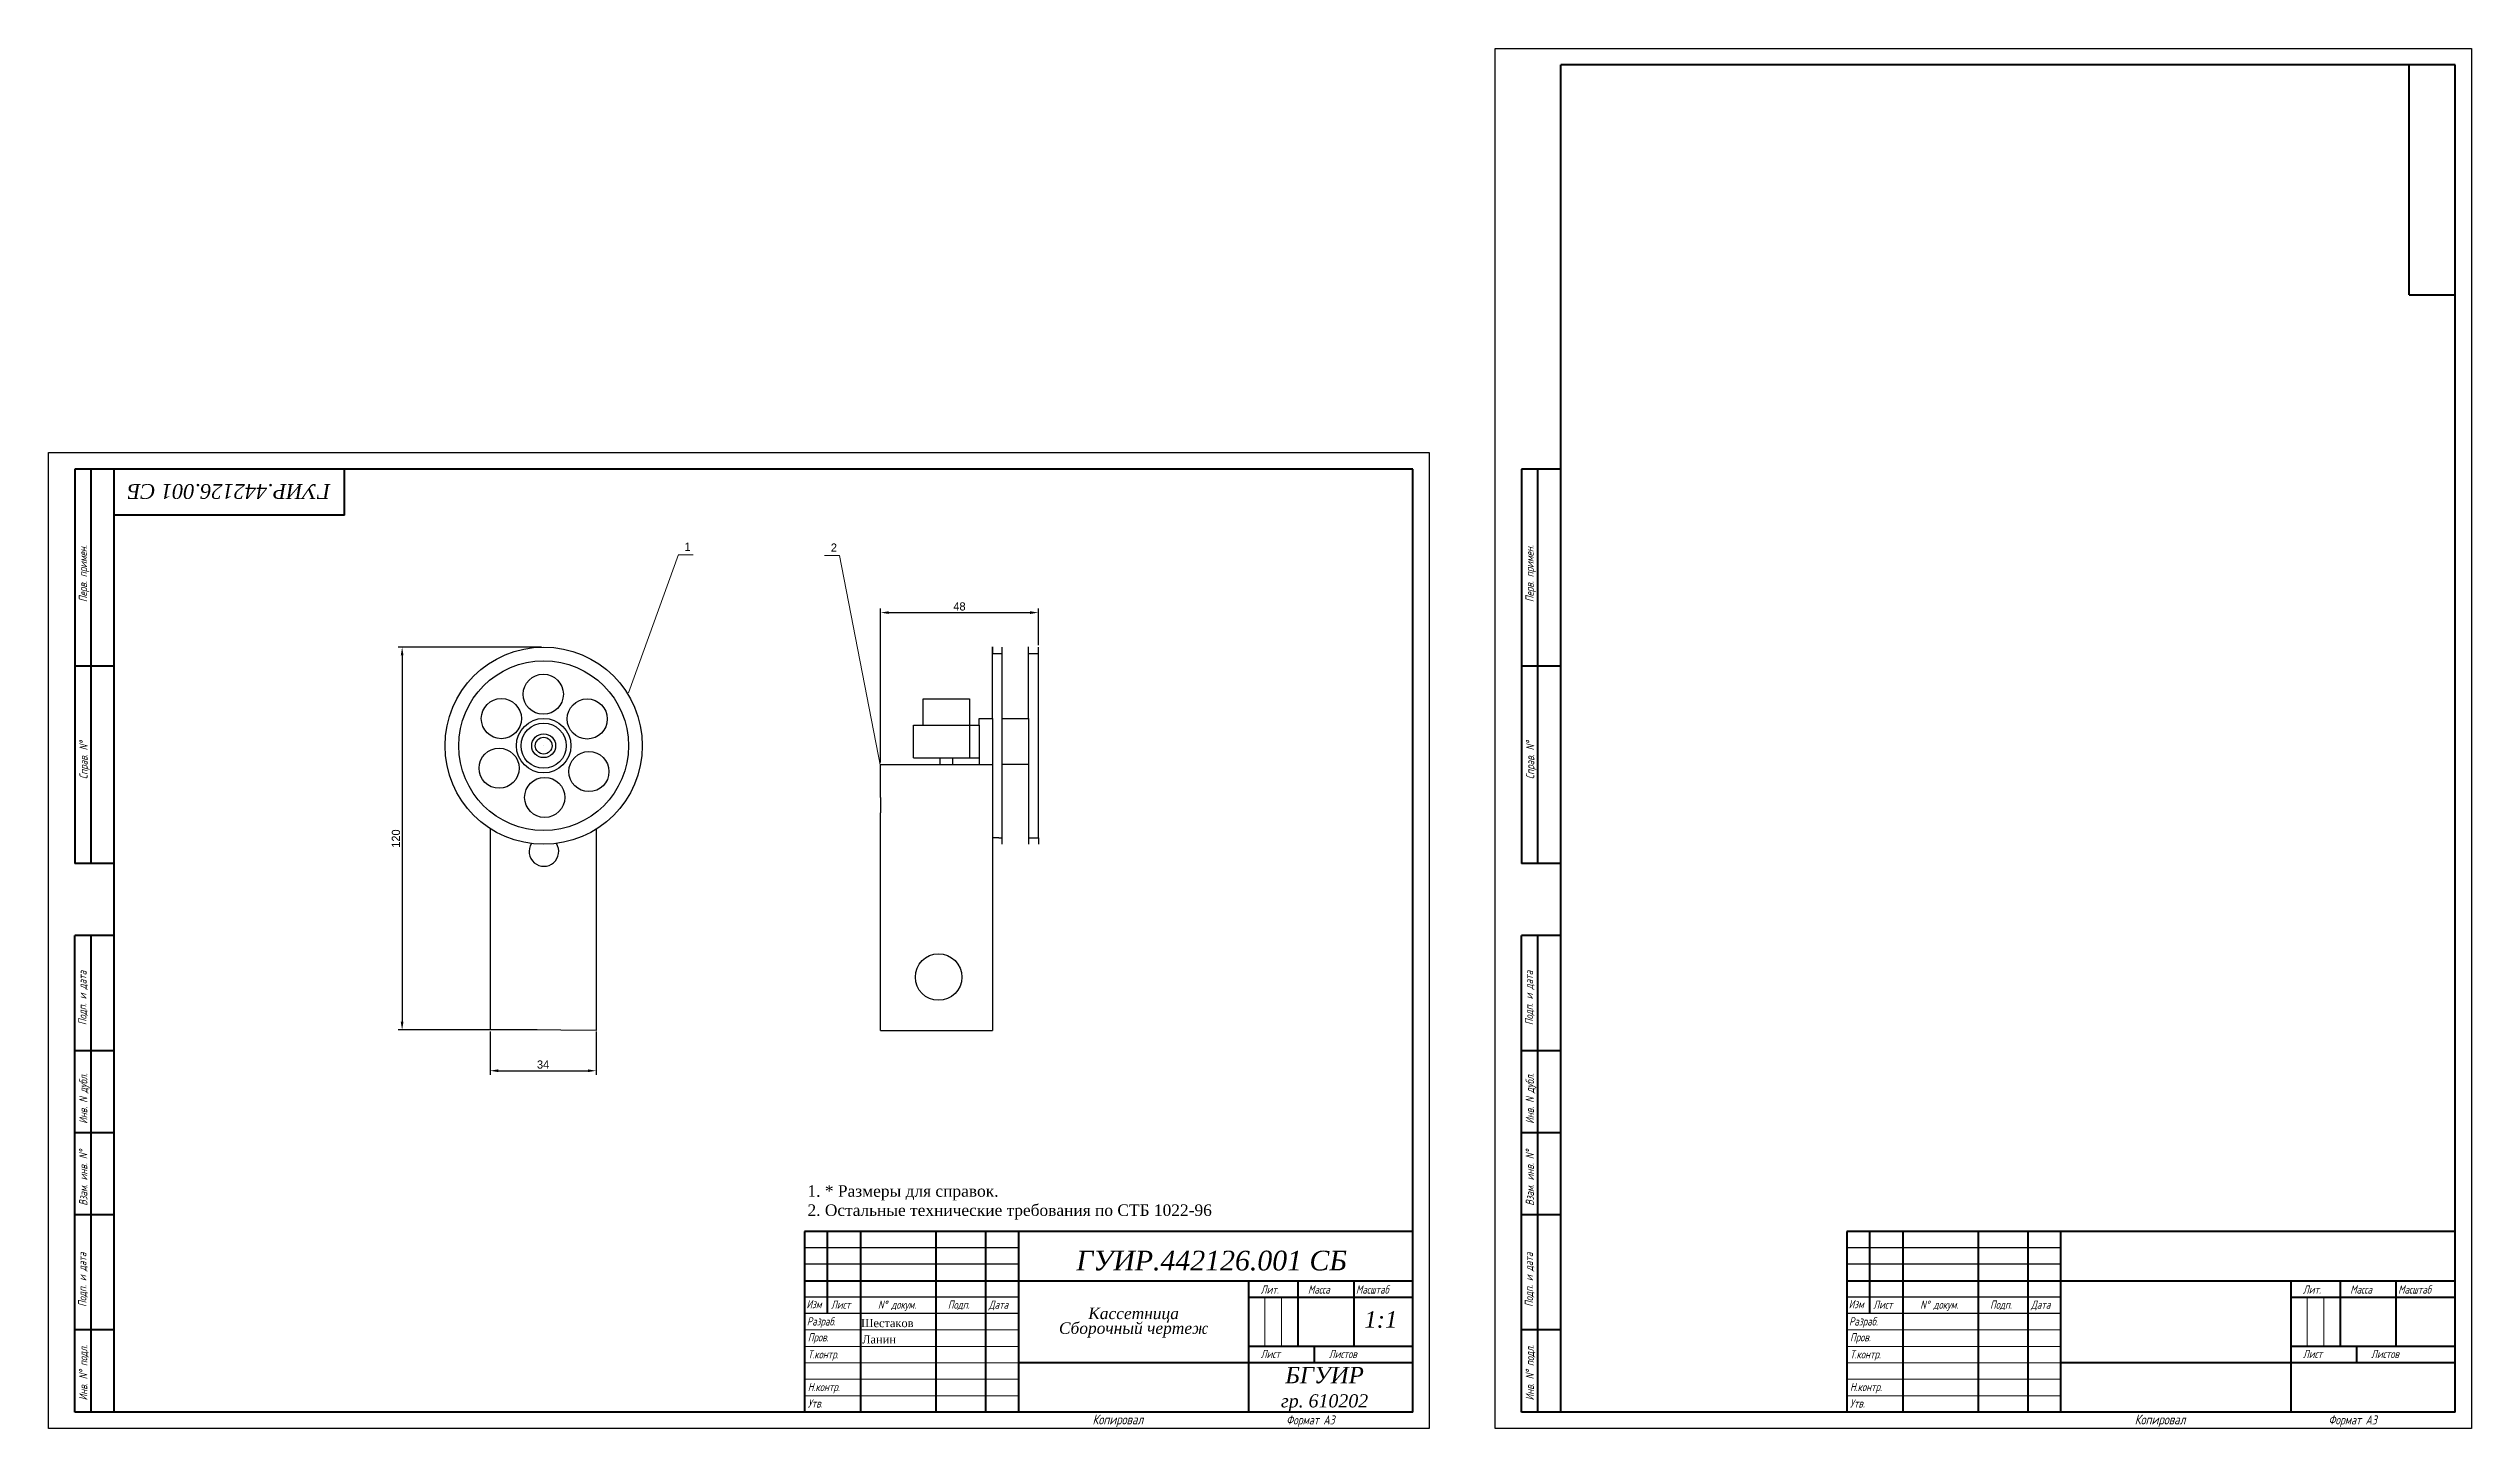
# Model space of a CAD drawing. Extents: x 1909 to 2910, y 71 to 494.
# Drawn here: x 2173 to 2910, y 74 to 494 of the extents above; entities that cross this region are included whole.
import ezdxf
from ezdxf.enums import TextEntityAlignment as Align

# ---------------------------------------------------------------- set-up
doc = ezdxf.new("R2010")
doc.units = 0
doc.header["$MEASUREMENT"] = 0
doc.layers.get('0').update_dxf_attribs({"linetype": 'CONTINUOUS'})
doc.layers.get('DEFPOINTS').update_dxf_attribs({"linetype": 'CONTINUOUS'})
doc.layers.add('KONTUR', color=7, linetype='CONTINUOUS')
doc.layers.add('LAYER0VIEW0', color=7, linetype='CONTINUOUS')
for name, color, linetype, lineweight in [('POZICIYA', 6, 'CONTINUOUS', 18), ('TXT', 1, 'CONTINUOUS', 20), ('Основная', 7, 'CONTINUOUS', 40), ('текст', 7, 'CONTINUOUS', 30), ('тонкая', 7, 'CONTINUOUS', 20)]:
    doc.layers.add(name, color=color, linetype=linetype, lineweight=lineweight)
doc.styles.add('стиль1', font='romans.shx', dxfattribs={"width": 0.75, "oblique": 15, "height": 3.5})
doc.dimstyles.get("Standard").update_dxf_attribs({"dimtxt": 3, "dimasz": 3, "dimexe": 2.5, "dimexo": 2.5, "dimgap": 1.5, "dimtad": 0, "dimtih": 1, "dimtoh": 1, "dimdec": 4, "dimzin": 0, "dimdsep": 46, "dimtxsty": 'Standard', "dimcen": -3, "dimdle": 1.25, "dimadec": 0, "dimazin": 0, "dimtfac": 0.75, "dimtdec": 4, "dimtofl": 0, "dimtmove": 0, "dimatfit": 3, "dimfxl": 1, "dimtvp": 1.5, "dimtolj": 1, "dimtzin": 0, "dimarcsym": 0})

msp = doc.modelspace()

# ---------------------------------------------------------------- texts
at = {"layer": 'LAYER0VIEW0', "color": 7, "insert": (2227.41587, 358.78075), "char_height": 4.5, "width": 103.5, "attachment_point": 5, "rotation": 180}
msp.add_mtext('{\\fTimes New Roman|b0|i1|c204|p18;ГУИР.442\\fTimes New Roman|b0|i1|c0|p18;126\\fTimes New Roman|b0|i1|c204|p18;.001 СБ}', dxfattribs=at)
at = {"layer": 'LAYER0VIEW0', "color": 7, "attachment_point": 5}
for s, insert, char_height, width in [('{\\fTimes New Roman|b0|i1|c204|p18;ГУИР.442\\fTimes New Roman|b0|i1|c0|p18;126\\fTimes New Roman|b0|i1|c204|p18;.001 СБ}', (2526.3205, 124.6279), 6, 103.5), ('{\\fTimes New Roman|b0|i0|c204|p18;Шестаков}', (2427.65503, 105.66167), 2.5, 22.8186), ('{\\fTimes New Roman|b0|i1|c204|p18;1:1}', (2577.79718, 106.71796), 5, 5.1481), ('{\\fTimes New Roman|b0|i0|c204|p18;Ланин}', (2425.16675, 100.68812), 2.5, 22.8186), ('{\\fTimes New Roman|b0|i1|c204|p18;БГУИР \\H0.8x;гр. 610202}', (2560.67334, 85.52608), 5, 30.4180514)]:
    msp.add_mtext(s, dxfattribs=dict(at, insert=insert, char_height=char_height, width=width))
at = {"layer": 'LAYER0VIEW0', "color": 7, "insert": (2502.59193, 105.81244), "char_height": 3.5, "width": 67.4773, "attachment_point": 5, "line_spacing_factor": 0.771429}
msp.add_mtext('{\\fTimes New Roman|b0|i1|c204|p18;Кассетница \\PСборочный чертеж}', dxfattribs=at)
at = {"layer": 'POZICIYA', "color": 7}
for s, p in [('1', (2365.99815, 343.16159)), ('2', (2410.51483, 342.91469))]:
    msp.add_text(s, height=2.5, dxfattribs=at).set_placement(p, align=Align.TOP_LEFT)
at = {"layer": 'TXT', "color": 7, "insert": (2403.39832, 147.61805), "char_height": 3.5, "width": 185, "attachment_point": 1}
msp.add_mtext('\\A1;{\\fTimes New Roman|b0|i0|c204|p18;1. * Размеры для справок.\\fTimes New Roman|b0|i0|c0|p18;\\P\\fTimes New Roman|b0|i0|c204|p18;2\\fTimes New Roman|b0|i0|c0|p18;. \\fTimes New Roman|b0|i0|c204|p18;Остальные технические требования по СТБ 1022-96}', dxfattribs=at)
at = {"layer": 'текст', "style": 'стиль1', "oblique": 15, "width": 0.75}
for s, p in [('Перв. примен.', (2184.29063, 325.08232)), ('Перв. примен.', (2624.29063, 325.08232)), ('Справ. N%%d', (2184.4457, 271.19724)), ('Справ. N%%d', (2624.4457, 271.19724)), ('Подп. и дата', (2184.11148, 196.3402)), ('Подп. и дата', (2624.11148, 196.3402)), ('Инв. N дубл.', (2184.35612, 166.31531)), ('Инв. N дубл.', (2624.35612, 166.31531)), ('Взам. инв. N%%d', (2184.35612, 141.38804)), ('Взам. инв. N%%d', (2624.35612, 141.38804)), ('Подп. и дата', (2184.06126, 110.60346)), ('Подп. и дата', (2624.06126, 110.60346)), ('Инв. N%%d подл.', (2184.35612, 82.13725)), ('Инв. N%%d подл.', (2624.35612, 82.13725))]:
    msp.add_text(s, height=2.5, rotation=90, dxfattribs=at).set_placement(p)
for s, height, p in [('Изм', 2.5, (2403.08285, 110.18193)), ('Лист', 2.5, (2410.55861, 110.03163)), ('N%%d докум. ', 2.5, (2424.84228, 110.03163)), ('Подп.', 2.5, (2446.09478, 110.03163)), ('Дата', 2.5, (2458.54589, 110.03163)), ('Лит.', 2.5, (2541.25569, 114.635)), ('Масса', 2.5, (2555.63019, 114.635)), ('Масштаб', 2.5, (2570.22241, 114.635)), ('Изм', 2.5, (2720.08285, 110.18193)), ('Лист', 2.5, (2727.55861, 110.03163)), ('N%%d докум. ', 2.5, (2741.84228, 110.03163)), ('Подп.', 2.5, (2763.09478, 110.03163)), ('Дата', 2.5, (2775.54589, 110.03163)), ('Лит.', 2.5, (2858.25569, 114.635)), ('Масса', 2.5, (2872.63019, 114.635)), ('Масштаб', 2.5, (2887.22241, 114.635)), ('Разраб.', 2.5, (2403.19902, 104.931)), ('Разраб.', 2.5, (2720.19902, 104.931)), ('Пров.', 2.5, (2403.49992, 100.09888)), ('Т.контр.', 2.5, (2403.49992, 94.90397)), ('Лист', 2.5, (2541.25569, 95.02113)), ('Листов', 2.5, (2561.9801, 95.02113)), ('Пров.', 2.5, (2720.49992, 100.09888)), ('Т.контр.', 2.5, (2720.49992, 94.90397)), ('Лист', 2.5, (2858.25569, 95.02113)), ('Листов', 2.5, (2878.9801, 95.02113)), ('Утв.', 2.5, (2403.49992, 79.96214)), ('Н.контр.', 2.5, (2403.49992, 84.98175)), ('Утв.', 2.5, (2720.49992, 79.96214)), ('Н.контр.', 2.5, (2720.49992, 84.98175)), ('Копировал', 3, (2490.07325, 74.81982)), ('Формат А3', 2.75, (2549.00182, 74.81982)), ('Копировал', 3, (2807.07325, 74.81982)), ('Формат А3', 2.75, (2866.00182, 74.81982))]:
    msp.add_text(s, height=height, dxfattribs=at).set_placement(p)

# ---------------------------------------------------------------- blocks, each defined once
blk = doc.blocks.new('*D1')
at = {"color": 0, "lineweight": -2, "transparency": 16777216}
for p, q in [((2322.53, 311.38), (2278.86, 311.38)), ((2280.11, 308.88), (2280.11, 197.37)), ((2321.2, 194.87), (2278.86, 194.87))]:
    blk.add_line(p, q, dxfattribs=at)
at = {"color": 0, "transparency": 16777216}
for points in [[(2279.69, 308.88), (2280.52, 308.88), (2280.11, 311.38)], [(2279.69, 197.37), (2280.52, 197.37), (2280.11, 194.87)]]:
    blk.add_solid(points, dxfattribs=at)
at = {"layer": 'DEFPOINTS', "color": 0, "transparency": 16777216}
for p in [(2323.16, 311.38), (2280.11, 194.87), (2321.83, 194.87)]:
    blk.add_point(p, dxfattribs=at)
at = {"color": 0, "transparency": 16777216, "insert": (2278.23, 253.12), "char_height": 2.5, "attachment_point": 5, "rotation": 90}
blk.add_mtext('\\A1;120', dxfattribs=at)
blk = doc.blocks.new('*D4')
at = {"color": 0, "lineweight": -2, "transparency": 16777216}
for p, q in [((2306.84, 194.41), (2306.84, 181.21)), ((2339.13, 194.41), (2339.13, 181.21)), ((2309.34, 182.46), (2336.63, 182.46))]:
    blk.add_line(p, q, dxfattribs=at)
at = {"color": 0, "transparency": 16777216}
for points in [[(2309.34, 182.88), (2309.34, 182.05), (2306.84, 182.46)], [(2336.63, 182.88), (2336.63, 182.05), (2339.13, 182.46)]]:
    blk.add_solid(points, dxfattribs=at)
at = {"layer": 'DEFPOINTS', "color": 0, "transparency": 16777216}
for p in [(2306.84, 195.04), (2339.13, 195.04), (2339.13, 182.46)]:
    blk.add_point(p, dxfattribs=at)
at = {"color": 0, "transparency": 16777216, "insert": (2322.98, 184.34), "char_height": 2.5, "attachment_point": 5}
blk.add_mtext('\\A1;34', dxfattribs=at)
blk = doc.blocks.new('*D5')
at = {"color": 0, "lineweight": -2, "transparency": 16777216}
for p, q in [((2425.63, 276.26), (2425.63, 323.13)), ((2428.13, 321.88), (2471.13, 321.88)), ((2473.63, 312), (2473.63, 323.13))]:
    blk.add_line(p, q, dxfattribs=at)
at = {"color": 0, "transparency": 16777216}
for points in [[(2428.13, 322.29), (2428.13, 321.46), (2425.63, 321.88)], [(2471.13, 322.29), (2471.13, 321.46), (2473.63, 321.88)]]:
    blk.add_solid(points, dxfattribs=at)
at = {"layer": 'DEFPOINTS', "color": 0, "transparency": 16777216}
for p in [(2473.63, 321.88), (2473.63, 311.38), (2425.63, 275.64)]:
    blk.add_point(p, dxfattribs=at)
at = {"color": 0, "transparency": 16777216, "insert": (2449.63, 323.75), "char_height": 2.5, "attachment_point": 5}
blk.add_mtext('\\A1;48', dxfattribs=at)

# ---------------------------------------------------------------- dimensions: what is measured, and where the dimension line sits
dim = msp.add_linear_dim(base=(2473.6299, 321.87609), p1=(2425.6299, 275.63687), p2=(2473.6299, 311.37767), dimstyle='Standard', override={"dimtxt": 2.5, "dimasz": 2.5, "dimexe": 1.25, "dimexo": 0.625, "dimgap": 0.625, "dimtad": 1, "dimtih": 0, "dimtoh": 0, "dimzin": 8, "dimlunit": 6, "dimcen": 2.5, "dimtofl": 1, "dimtvp": 0})
dim.commit()
dim.dimension.update_dxf_attribs({"geometry": '*D5', "text_midpoint": (2449.6299, 323.75109)})
dim = msp.add_linear_dim(base=(2280.10512, 194.86664), p1=(2323.15719, 311.3779), p2=(2321.82896, 194.86664), angle=90, text='120', dimstyle='Standard', override={"dimtxt": 2.5, "dimasz": 2.5, "dimexe": 1.25, "dimexo": 0.625, "dimgap": 0.625, "dimtad": 1, "dimtih": 0, "dimtoh": 0, "dimzin": 8, "dimlunit": 6, "dimcen": 2.5, "dimtofl": 1, "dimtvp": 0})
dim.commit()
dim.dimension.update_dxf_attribs({"geometry": '*D1', "text_midpoint": (2278.23012, 253.12227)})
dim = msp.add_linear_dim(base=(2339.12854, 182.46472), p1=(2306.84045, 195.03751), p2=(2339.12854, 195.03751), text='34', dimstyle='Standard', override={"dimtxt": 2.5, "dimasz": 2.5, "dimexe": 1.25, "dimexo": 0.625, "dimgap": 0.625, "dimtad": 1, "dimtih": 0, "dimtoh": 0, "dimzin": 8, "dimlunit": 6, "dimcen": 2.5, "dimtofl": 1, "dimtvp": 0})
dim.commit()
dim.dimension.update_dxf_attribs({"geometry": '*D4', "text_midpoint": (2322.9845, 184.33972)})

# ---------------------------------------------------------------- linework, layer by layer
for p, q in [((2459.6299, 289.63687), (2459.6299, 311.42116)), ((2459.6299, 311.42116), (2459.6299, 309.42116)), ((2462.6299, 251.37767), (2462.6299, 311.37767)), ((2470.6299, 289.63687), (2470.6299, 311.42116)), ((2473.6299, 253.37767), (2473.6299, 311.37767)), ((2459.6299, 309.42116), (2461.6299, 309.42116)), ((2461.6299, 309.42116), (2462.6299, 309.42116)), ((2470.6299, 309.42116), (2473.6299, 309.42116)), ((2438.6299, 292.63687), (2438.6299, 295.63687)), ((2438.6299, 295.63687), (2452.6299, 295.63687)), ((2452.6299, 295.63687), (2452.6299, 287.63687)), ((2435.6299, 277.63687), (2435.6299, 287.63687)), ((2435.6299, 287.63687), (2445.6299, 287.63687)), ((2435.6299, 287.63687), (2438.6299, 287.63687)), ((2438.6299, 287.63687), (2438.6299, 292.63687)), ((2445.6299, 287.63687), (2455.6299, 287.63687)), ((2452.6299, 287.63687), (2452.6299, 277.63687)), ((2455.6299, 287.63687), (2455.6299, 289.63687)), ((2455.6299, 289.63687), (2459.6299, 289.63687)), ((2455.6299, 287.63687), (2455.6299, 277.63687)), ((2459.6299, 289.63687), (2459.6299, 275.63687)), ((2462.6299, 289.63687), (2470.6299, 289.63687)), ((2470.6299, 289.63687), (2470.6299, 275.63687)), ((2323.15719, 281.3779), (2323.15719, 281.3779)), ((2425.6299, 265.63687), (2425.6299, 275.63687)), ((2425.6299, 275.63687), (2435.6299, 275.63687)), ((2425.6299, 275.63687), (2459.6299, 275.63687)), ((2435.6299, 277.63687), (2455.6299, 277.63687)), ((2443.6299, 277.63687), (2443.6299, 275.63687)), ((2443.6299, 275.63687), (2447.6299, 275.63687)), ((2447.6299, 275.63687), (2447.6299, 277.63687)), ((2455.6299, 277.63687), (2455.6299, 275.63687)), ((2455.6299, 275.63687), (2459.6299, 275.63687)), ((2459.6299, 275.63687), (2459.6299, 194.66943)), ((2459.6299, 275.63687), (2459.6299, 251.37767)), ((2470.6299, 275.63687), (2462.6299, 275.63687)), ((2470.6299, 275.63687), (2470.6299, 251.37767)), ((2425.6299, 265.63687), (2425.6299, 260.90105)), ((2425.6299, 194.66943), (2425.6299, 260.90105)), ((2306.84045, 256.20323), (2306.84045, 195.03751)), ((2339.12854, 256.20323), (2339.12854, 194.66943)), ((2461.6299, 253.37767), (2459.6299, 253.37767)), ((2461.6299, 253.37767), (2462.6299, 253.37767)), ((2470.6299, 253.37767), (2473.6299, 253.37767)), ((2473.6299, 253.37767), (2473.6299, 251.37767)), ((2339.12854, 194.66943), (2306.84045, 195.03751)), ((2425.6299, 194.66943), (2459.6299, 194.66943)), ((2467.53772, 128.56982), (2402.53772, 128.56982)), ((2784.53772, 128.56982), (2719.53772, 128.56982)), ((2467.53772, 123.56982), (2402.53772, 123.56982)), ((2784.53772, 123.56982), (2719.53772, 123.56982)), ((2467.53772, 113.56982), (2402.53772, 113.56982)), ((2784.53772, 113.56982), (2719.53772, 113.56982)), ((2467.53772, 108.56982), (2402.53772, 108.56982)), ((2784.53772, 108.56982), (2719.53772, 108.56982)), ((2537.53772, 78.56982), (2537.53772, 78.56982)), ((2854.53772, 78.56982), (2854.53772, 78.56982))]:
    msp.add_line(p, q)
for centre, radius in [((2323.15719, 281.3779), 30), ((2323.15719, 281.3779), 25.82378), ((2323.04642, 297.04014), 6.10435), ((2310.28477, 289.62323), 6.10435), ((2336.40507, 289.5102), 6.10435), ((2323.15719, 281.3779), 8.29564), ((2323.15719, 281.3779), 6.88158), ((2309.60215, 274.53589), 6.10435), ((2323.15719, 281.3779), 3.63435), ((2323.15719, 281.3779), 2.55194), ((2323.15719, 281.3779), 2.55194), ((2336.91887, 273.50908), 6.10435), ((2323.47459, 265.63687), 6.10435), ((2443.2809, 210.96937), 7.07309)]:
    msp.add_circle(centre, radius)
msp.add_arc((2323.23124, 249.18197), 4.50658, 147.40321797, 32.86032833)
at = {"layer": 'KONTUR'}
for p, q in [((2612.53772, 73.56982), (2612.53772, 493.56982)), ((2612.53772, 493.56982), (2909.53772, 493.56982)), ((2909.53772, 493.56982), (2909.53772, 73.56982)), ((2172.53772, 73.56982), (2172.53772, 370.56982)), ((2172.53772, 370.56982), (2592.53772, 370.56982)), ((2592.53772, 370.56982), (2592.53772, 73.56982)), ((2592.53772, 73.56982), (2172.53772, 73.56982)), ((2909.53772, 73.56982), (2612.53772, 73.56982))]:
    msp.add_line(p, q, dxfattribs=at)
at = {"layer": 'POZICIYA', "color": 7}
for p, q in [((2349.00264, 297.44968), (2364.13901, 339.58515)), ((2364.10633, 339.50613), (2368.60633, 339.50613)), ((2408.62301, 339.25923), (2413.12301, 339.25923)), ((2425.61168, 275.05546), (2413.14486, 339.25095))]:
    msp.add_line(p, q, dxfattribs=at)
at = {"layer": 'Основная'}
for p, q in [((2632.53772, 118.56982), (2632.53772, 488.56982)), ((2904.53772, 488.56982), (2632.53772, 488.56982)), ((2890.53772, 418.56982), (2890.53772, 488.56982)), ((2904.53772, 78.56982), (2904.53772, 488.56982)), ((2890.53772, 418.56982), (2904.53772, 418.56982)), ((2180.53772, 365.56982), (2180.53772, 245.56982)), ((2587.53772, 365.56982), (2180.53772, 365.56982)), ((2185.53772, 245.56982), (2185.53772, 365.56982)), ((2192.53772, 118.56982), (2192.53772, 365.56982)), ((2262.53772, 351.56982), (2262.53772, 365.56982)), ((2587.53772, 78.56982), (2587.53772, 365.56982)), ((2620.53772, 365.56982), (2620.53772, 245.56982)), ((2632.53772, 365.56982), (2620.53772, 365.56982)), ((2625.53772, 245.56982), (2625.53772, 365.56982)), ((2262.53772, 351.56982), (2192.53772, 351.56982)), ((2192.53772, 305.56982), (2180.53772, 305.56982)), ((2632.53772, 305.56982), (2620.53772, 305.56982)), ((2192.53772, 245.56982), (2180.53772, 245.56982)), ((2632.53772, 245.56982), (2620.53772, 245.56982)), ((2180.53772, 78.56982), (2180.53772, 223.56982)), ((2192.53772, 223.56982), (2180.53772, 223.56982)), ((2185.53772, 78.56982), (2185.53772, 223.56982)), ((2620.53772, 78.56982), (2620.53772, 223.56982)), ((2632.53772, 223.56982), (2620.53772, 223.56982)), ((2625.53772, 78.56982), (2625.53772, 223.56982)), ((2192.53772, 188.56982), (2180.53772, 188.56982)), ((2632.53772, 188.56982), (2620.53772, 188.56982)), ((2192.53772, 163.56982), (2180.53772, 163.56982)), ((2632.53772, 163.56982), (2620.53772, 163.56982)), ((2192.53772, 138.56982), (2180.53772, 138.56982)), ((2402.53772, 133.56982), (2402.53772, 78.56982)), ((2587.53772, 133.56982), (2402.53772, 133.56982)), ((2409.53772, 108.56982), (2409.53772, 133.56982)), ((2419.53772, 133.56982), (2419.53772, 78.56982)), ((2442.53772, 78.56982), (2442.53772, 133.56982)), ((2457.53772, 133.56982), (2457.53772, 78.56982)), ((2467.53772, 133.56982), (2467.53772, 78.56982)), ((2632.53772, 138.56982), (2620.53772, 138.56982)), ((2719.53772, 133.56982), (2719.53772, 78.56982)), ((2904.53772, 133.56982), (2719.53772, 133.56982)), ((2726.53772, 108.56982), (2726.53772, 133.56982)), ((2736.53772, 133.56982), (2736.53772, 78.56982)), ((2759.53772, 78.56982), (2759.53772, 133.56982)), ((2774.53772, 133.56982), (2774.53772, 78.56982)), ((2784.53772, 133.56982), (2784.53772, 78.56982)), ((2192.53772, 78.56982), (2192.53772, 118.56982)), ((2402.53772, 118.56982), (2587.53772, 118.56982)), ((2537.53772, 118.56982), (2537.53772, 78.56982)), ((2552.53772, 118.56982), (2552.53772, 98.56982)), ((2569.53772, 118.56982), (2569.53772, 98.56982)), ((2632.53772, 78.56982), (2632.53772, 118.56982)), ((2719.53772, 118.56982), (2904.53772, 118.56982)), ((2854.53772, 118.56982), (2854.53772, 78.56982)), ((2869.53772, 118.56982), (2869.53772, 98.56982)), ((2886.53772, 118.56982), (2886.53772, 98.56982)), ((2537.53772, 113.56982), (2587.53772, 113.56982)), ((2854.53772, 113.56982), (2904.53772, 113.56982)), ((2192.53772, 103.56982), (2180.53772, 103.56982)), ((2632.53772, 103.56982), (2620.53772, 103.56982)), ((2587.53772, 98.56982), (2537.53772, 98.56982)), ((2557.53772, 98.56982), (2557.53772, 93.56982)), ((2904.53772, 98.56982), (2854.53772, 98.56982)), ((2874.53772, 98.56982), (2874.53772, 93.56982)), ((2587.53772, 93.56982), (2467.53772, 93.56982)), ((2904.53772, 93.56982), (2784.53772, 93.56982)), ((2587.53772, 78.56982), (2180.53772, 78.56982)), ((2904.53772, 78.56982), (2620.53772, 78.56982))]:
    msp.add_line(p, q, dxfattribs=at)
at = {"layer": 'тонкая'}
for p, q in [((2542.52536, 113.36112), (2542.52536, 98.56982)), ((2547.60331, 113.36112), (2547.60331, 98.56982)), ((2859.52536, 113.36112), (2859.52536, 98.56982)), ((2864.60331, 113.36112), (2864.60331, 98.56982)), ((2402.53772, 103.56982), (2467.53772, 103.56982)), ((2719.53772, 103.56982), (2784.53772, 103.56982)), ((2467.53772, 98.56982), (2402.53772, 98.56982)), ((2784.53772, 98.56982), (2719.53772, 98.56982)), ((2467.53772, 93.56982), (2402.53772, 93.56982)), ((2784.53772, 93.56982), (2719.53772, 93.56982))]:
    msp.add_line(p, q, dxfattribs=at)
for points in [[(2402.53772, 88.56982), (2467.53772, 88.56982)], [(2719.53772, 88.56982), (2784.53772, 88.56982)], [(2402.53772, 83.56982), (2467.53772, 83.56982)], [(2719.53772, 83.56982), (2784.53772, 83.56982)]]:
    msp.add_lwpolyline(points, dxfattribs=at)

msp.set_redraw_order([(e.dxf.handle, doc.entitydb.next_handle()) for e in msp.query("TEXT MTEXT ATTDEF DIMENSION ARC_DIMENSION")])  # texts and dimensions are drawn at this point

doc.saveas('drawing.dxf')
